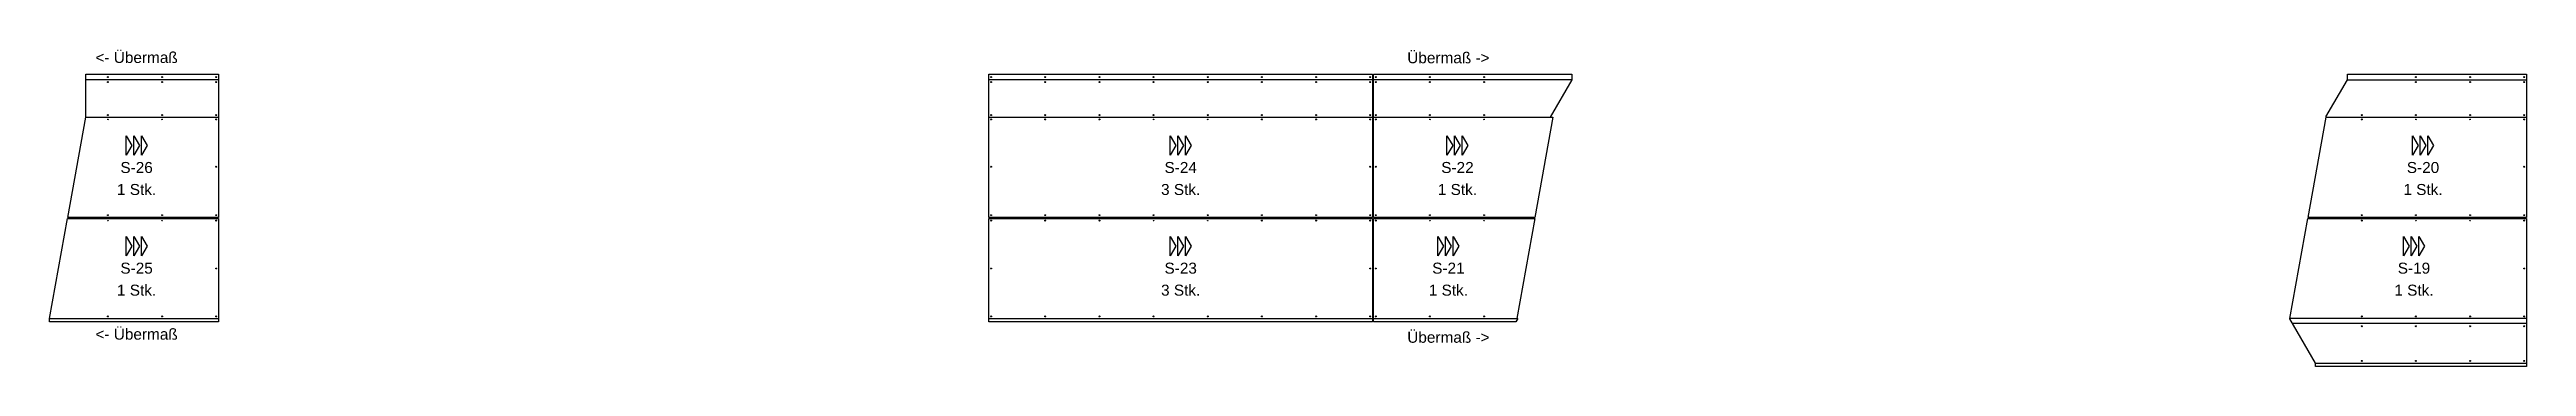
# Model space of a CAD drawing. Header units: millimetres. Extents: x 3800000 to 6300000, y 450000 to 1350000.
# Drawn here: x 5426958 to 5449495, y 1208265 to 1211145 of the extents above; entities that cross this region are included whole.
import ezdxf

# ---------------------------------------------------------------- set-up
doc = ezdxf.new("R2010")
doc.units = ezdxf.units.MM
doc.linetypes.add('Strichliert 5_2.5mm', pattern=[7.5, 5, -2.5])
for name, color, linetype, true_color in [('ANSICHT Paneel Verlegerichtung', 1, 'Continuous', 0xff0000), ('Bohr', 3, 'Continuous', 0x00ff00), ('FERTIGUNG 04 Fräsung Ansichtseite 90°', 1, 'Strichliert 5_2.5mm', 0xff0000), ('FERTIGUNG 04 Fräsung Rückseite 135°', 5, 'Strichliert 5_2.5mm', 0x0000ff), ('FERTIGUNG 04 Fräsung Rückseite 90°', 4, 'Strichliert 5_2.5mm', 0x00ffff), ('Outside', 2, 'Continuous', 0xffff00), ('TXT', 7, 'Continuous', 0xffffff)]:
    doc.layers.add(name, color=color, linetype=linetype, true_color=true_color)
doc.styles.add('Arial Regular', font='arial.ttf')

msp = doc.modelspace()

# ---------------------------------------------------------------- texts
at = {"layer": 'TXT', "color": 1, "true_color": 0xff0000, "char_height": 100, "attachment_point": 5, "style": 'Arial Regular'}
for s, insert, width in [('<- Übermaß', (5427750, 1211072.5), 1667.391), ('Übermaß ->', (5439686, 1211070), 1653.261), ('<- Übermaß', (5427750, 1208557.5), 1667.391), ('Übermaß ->', (5439686, 1208529.3), 1653.261)]:
    msp.add_mtext(s, dxfattribs=dict(at, insert=insert, width=width))
at = {"layer": 'TXT', "char_height": 100, "attachment_point": 5, "style": 'Arial Regular'}
for s, insert, width in [('S-26', (5427750, 1210072.5), 763.043), ('S-24', (5437250, 1210072.5), 761.957), ('S-22', (5439768.2, 1210072.5), 760.87), ('S-20', (5448553.7, 1210072.5), 763.043), ('1 Stk.', (5427750, 1209872.5), 857.609), ('3 Stk.', (5437250, 1209872.5), 876.087), ('1 Stk.', (5439768.2, 1209872.5), 857.609), ('1 Stk.', (5448553.7, 1209872.5), 857.609), ('S-25', (5427750, 1209157.5), 765.217), ('S-23', (5437250, 1209157.5), 763.043), ('S-21', (5439686, 1209157.5), 725), ('S-19', (5448471.5, 1209157.5), 764.13), ('1 Stk.', (5427750, 1208957.5), 857.609), ('3 Stk.', (5437250, 1208957.5), 876.087), ('1 Stk.', (5439686, 1208957.5), 857.609), ('1 Stk.', (5448471.5, 1208957.5), 857.609)]:
    msp.add_mtext(s, dxfattribs=dict(at, insert=insert, width=width))

# ---------------------------------------------------------------- linework, layer by layer
at = {"layer": 'ANSICHT Paneel Verlegerichtung'}
for points in [[(5427654.5, 1210186.5), (5427654.5, 1210360), (5427706.6, 1210273.3)], [(5427724, 1210186.5), (5427724, 1210360), (5427776, 1210273.3)], [(5427793.4, 1210186.5), (5427793.4, 1210360), (5427845.5, 1210273.3)], [(5437154.5, 1210186.5), (5437154.5, 1210360), (5437206.6, 1210273.3)], [(5437224, 1210186.5), (5437224, 1210360), (5437276, 1210273.3)], [(5437293.4, 1210186.5), (5437293.4, 1210360), (5437345.5, 1210273.3)], [(5439672.8, 1210186.5), (5439672.8, 1210360), (5439724.9, 1210273.3)], [(5439742.2, 1210186.5), (5439742.2, 1210360), (5439794.3, 1210273.3)], [(5439811.6, 1210186.5), (5439811.6, 1210360), (5439863.7, 1210273.3)], [(5448458.3, 1210186.5), (5448458.3, 1210360), (5448510.3, 1210273.3)], [(5448527.7, 1210186.5), (5448527.7, 1210360), (5448579.7, 1210273.3)], [(5448597.1, 1210186.5), (5448597.1, 1210360), (5448649.2, 1210273.3)], [(5427654.5, 1209271.5), (5427654.5, 1209445), (5427706.6, 1209358.3)], [(5427724, 1209271.5), (5427724, 1209445), (5427776, 1209358.3)], [(5427793.4, 1209271.5), (5427793.4, 1209445), (5427845.5, 1209358.3)], [(5437154.5, 1209271.5), (5437154.5, 1209445), (5437206.6, 1209358.3)], [(5437224, 1209271.5), (5437224, 1209445), (5437276, 1209358.3)], [(5437293.4, 1209271.5), (5437293.4, 1209445), (5437345.5, 1209358.3)], [(5439590.6, 1209271.5), (5439590.6, 1209445), (5439642.7, 1209358.3)], [(5439660, 1209271.5), (5439660, 1209445), (5439712.1, 1209358.3)], [(5439729.4, 1209271.5), (5439729.4, 1209445), (5439781.5, 1209358.3)], [(5448376, 1209271.5), (5448376, 1209445), (5448428.1, 1209358.3)], [(5448445.5, 1209271.5), (5448445.5, 1209445), (5448497.5, 1209358.3)], [(5448514.9, 1209271.5), (5448514.9, 1209445), (5448567, 1209358.3)]]:
    msp.add_lwpolyline(points, close=True, dxfattribs=at)
at = {"layer": 'Bohr', "linetype": 'ByBlock', "lineweight": -2}
for centre, radius in [((5427489.3, 1210895), 4.25), ((5427489.3, 1210850), 4.25), ((5427982.1, 1210895), 4.25), ((5427982.1, 1210850), 4.25), ((5428475, 1210895), 4.25), ((5428475, 1210850), 4.25), ((5435525, 1210895), 4.25), ((5435525, 1210850), 4.25), ((5436017.9, 1210895), 4.25), ((5436017.9, 1210850), 4.25), ((5436510.7, 1210895), 4.25), ((5436510.7, 1210850), 4.25), ((5437003.6, 1210895), 4.25), ((5437003.6, 1210850), 4.25), ((5437496.4, 1210895), 4.25), ((5437496.4, 1210850), 4.25), ((5437989.3, 1210895), 4.25), ((5437989.3, 1210850), 4.25), ((5438482.1, 1210895), 4.25), ((5438482.1, 1210850), 4.25), ((5438975, 1210895), 4.25), ((5438975, 1210850), 4.25), ((5439025, 1210895), 4.25), ((5439025, 1210850), 4.25), ((5439517.9, 1210895), 4.25), ((5439517.9, 1210850), 4.25), ((5440010.7, 1210895), 4.25), ((5440010.7, 1210850), 4.25), ((5448489.3, 1210895), 4.25), ((5448489.3, 1210850), 4.25), ((5448982.1, 1210895), 4.25), ((5448982.1, 1210850), 4.25), ((5449475, 1210895), 4.25), ((5449475, 1210850), 4.25), ((5427489.3, 1210550), 4.25), ((5427489.3, 1210510), 2.55), ((5427982.1, 1210550), 4.25), ((5427982.1, 1210510), 2.55), ((5428475, 1210550), 4.25), ((5428475, 1210510), 4.25), ((5435525, 1210550), 4.25), ((5435525, 1210510), 4.25), ((5436017.9, 1210550), 4.25), ((5436017.9, 1210510), 4.25), ((5436510.7, 1210550), 4.25), ((5436510.7, 1210510), 4.25), ((5437003.6, 1210550), 4.25), ((5437003.6, 1210510), 2.55), ((5437496.4, 1210550), 4.25), ((5437496.4, 1210510), 2.55), ((5437989.3, 1210550), 4.25), ((5437989.3, 1210510), 4.25), ((5438482.1, 1210550), 4.25), ((5438482.1, 1210510), 4.25), ((5438975, 1210550), 4.25), ((5438975, 1210510), 4.25), ((5439025, 1210550), 4.25), ((5439025, 1210510), 4.25), ((5439517.9, 1210550), 4.25), ((5439517.9, 1210510), 2.55), ((5440010.7, 1210550), 4.25), ((5440010.7, 1210510), 2.55), ((5447996.4, 1210550), 4.25), ((5447996.4, 1210510), 4.25), ((5448489.3, 1210550), 4.25), ((5448489.3, 1210510), 2.55), ((5448982.1, 1210550), 4.25), ((5448982.1, 1210510), 2.55), ((5449475, 1210550), 4.25), ((5449475, 1210510), 4.25), ((5428475, 1210080), 4.25), ((5435525, 1210080), 4.25), ((5438975, 1210080), 4.25), ((5439025, 1210080), 4.25), ((5449475, 1210080), 4.25), ((5427489.3, 1209640), 4.25), ((5427489.3, 1209590), 2.55), ((5427982.1, 1209640), 4.25), ((5427982.1, 1209590), 2.55), ((5428475, 1209640), 4.25), ((5428475, 1209590), 4.25), ((5435525, 1209640), 4.25), ((5435525, 1209590), 4.25), ((5436017.9, 1209640), 4.25), ((5436017.9, 1209590), 4.25), ((5436510.7, 1209640), 4.25), ((5436510.7, 1209590), 4.25), ((5437003.6, 1209640), 4.25), ((5437003.6, 1209590), 2.55), ((5437496.4, 1209640), 4.25), ((5437496.4, 1209590), 2.55), ((5437989.3, 1209640), 4.25), ((5437989.3, 1209590), 4.25), ((5438482.1, 1209640), 4.25), ((5438482.1, 1209590), 4.25), ((5438975, 1209640), 4.25), ((5438975, 1209590), 4.25), ((5439025, 1209640), 4.25), ((5439025, 1209590), 4.25), ((5439517.9, 1209640), 4.25), ((5439517.9, 1209590), 2.55), ((5440010.7, 1209640), 4.25), ((5440010.7, 1209590), 2.55), ((5447996.4, 1209640), 4.25), ((5447996.4, 1209590), 4.25), ((5448489.3, 1209640), 4.25), ((5448489.3, 1209590), 2.55), ((5448982.1, 1209640), 4.25), ((5448982.1, 1209590), 2.55), ((5449475, 1209640), 4.25), ((5449475, 1209590), 4.25), ((5428475, 1209155), 4.25), ((5435525, 1209155), 4.25), ((5438975, 1209155), 4.25), ((5439025, 1209155), 4.25), ((5449475, 1209155), 4.25), ((5427489.3, 1208720), 4.25), ((5427982.1, 1208720), 4.25), ((5428475, 1208720), 4.25), ((5435525, 1208720), 4.25), ((5436017.9, 1208720), 4.25), ((5436510.7, 1208720), 4.25), ((5437003.6, 1208720), 4.25), ((5437496.4, 1208720), 4.25), ((5437989.3, 1208720), 4.25), ((5438482.1, 1208720), 4.25), ((5438975, 1208720), 4.25), ((5439025, 1208720), 4.25), ((5439517.9, 1208720), 4.25), ((5440010.7, 1208720), 4.25), ((5447996.4, 1208720), 4.25), ((5448489.3, 1208720), 4.25), ((5448982.1, 1208720), 4.25), ((5449475, 1208720), 4.25), ((5447996.4, 1208630), 4.25), ((5448489.3, 1208630), 4.25), ((5448982.1, 1208630), 4.25), ((5449475, 1208630), 4.25), ((5447996.4, 1208315), 4.25), ((5448489.3, 1208315), 4.25), ((5448982.1, 1208315), 4.25), ((5449475, 1208315), 4.25)]:
    msp.add_circle(centre, radius, dxfattribs=at)
at = {"layer": 'FERTIGUNG 04 Fräsung Ansichtseite 90°'}
msp.add_line((5449495, 1208655), (5447365.4, 1208655), dxfattribs=at)
at = {"layer": 'FERTIGUNG 04 Fräsung Rückseite 135°'}
for p, q in [((5427286.7, 1210530), (5428495, 1210530)), ((5435505, 1210530), (5438995, 1210530)), ((5439005, 1210530), (5440612.8, 1210530)), ((5447671.8, 1210530), (5449495, 1210530))]:
    msp.add_line(p, q, dxfattribs=at)
at = {"layer": 'FERTIGUNG 04 Fräsung Rückseite 90°'}
for p, q in [((5428495, 1210870), (5427286.7, 1210870)), ((5438995, 1210870), (5435505, 1210870)), ((5440805, 1210870), (5439005, 1210870)), ((5447868.1, 1210870), (5449495, 1210870)), ((5426957.9, 1208700), (5428495, 1208700)), ((5435505, 1208700), (5438995, 1208700)), ((5439005, 1208700), (5440307.7, 1208700)), ((5449495, 1208700), (5447343, 1208700)), ((5447576.2, 1208295), (5449495, 1208295))]:
    msp.add_line(p, q, dxfattribs=at)
at = {"layer": 'Outside', "linetype": 'ByBlock', "lineweight": -2}
for points in [[(5427286.7, 1210920), (5428495, 1210920), (5428495, 1209620), (5427123.2, 1209620), (5427286.7, 1210530)], [(5435505, 1210920), (5438995, 1210920), (5438995, 1209620), (5435505, 1209620)], [(5439005, 1210920), (5440809.1, 1210920), (5440809.1, 1210870), (5440612.8, 1210530), (5440636.5, 1210530), (5440473, 1209620), (5439005, 1209620)], [(5447671.8, 1210530), (5447669.1, 1210534.6), (5447868.1, 1210870), (5447868.1, 1210920), (5449495, 1210920), (5449495, 1209620), (5447508.3, 1209620)], [(5427121.4, 1209610), (5428495, 1209610), (5428495, 1208670), (5426957.9, 1208670), (5426957.9, 1208700)], [(5435505, 1209610), (5438995, 1209610), (5438995, 1208670), (5435505, 1208670)], [(5439005, 1209610), (5440471.2, 1209610), (5440307.7, 1208700), (5440317.9, 1208700), (5440300.6, 1208670), (5439005, 1208670)], [(5447506.5, 1209610), (5449495, 1209610), (5449495, 1208265), (5447576.2, 1208265), (5447576.2, 1208295), (5447340.7, 1208697.2), (5447343, 1208700)]]:
    msp.add_lwpolyline(points, close=True, dxfattribs=at)

msp.set_redraw_order([(e.dxf.handle, doc.entitydb.next_handle()) for e in msp.query("TEXT MTEXT ATTDEF DIMENSION ARC_DIMENSION")])  # texts and dimensions are drawn at this point

doc.saveas('drawing.dxf')
